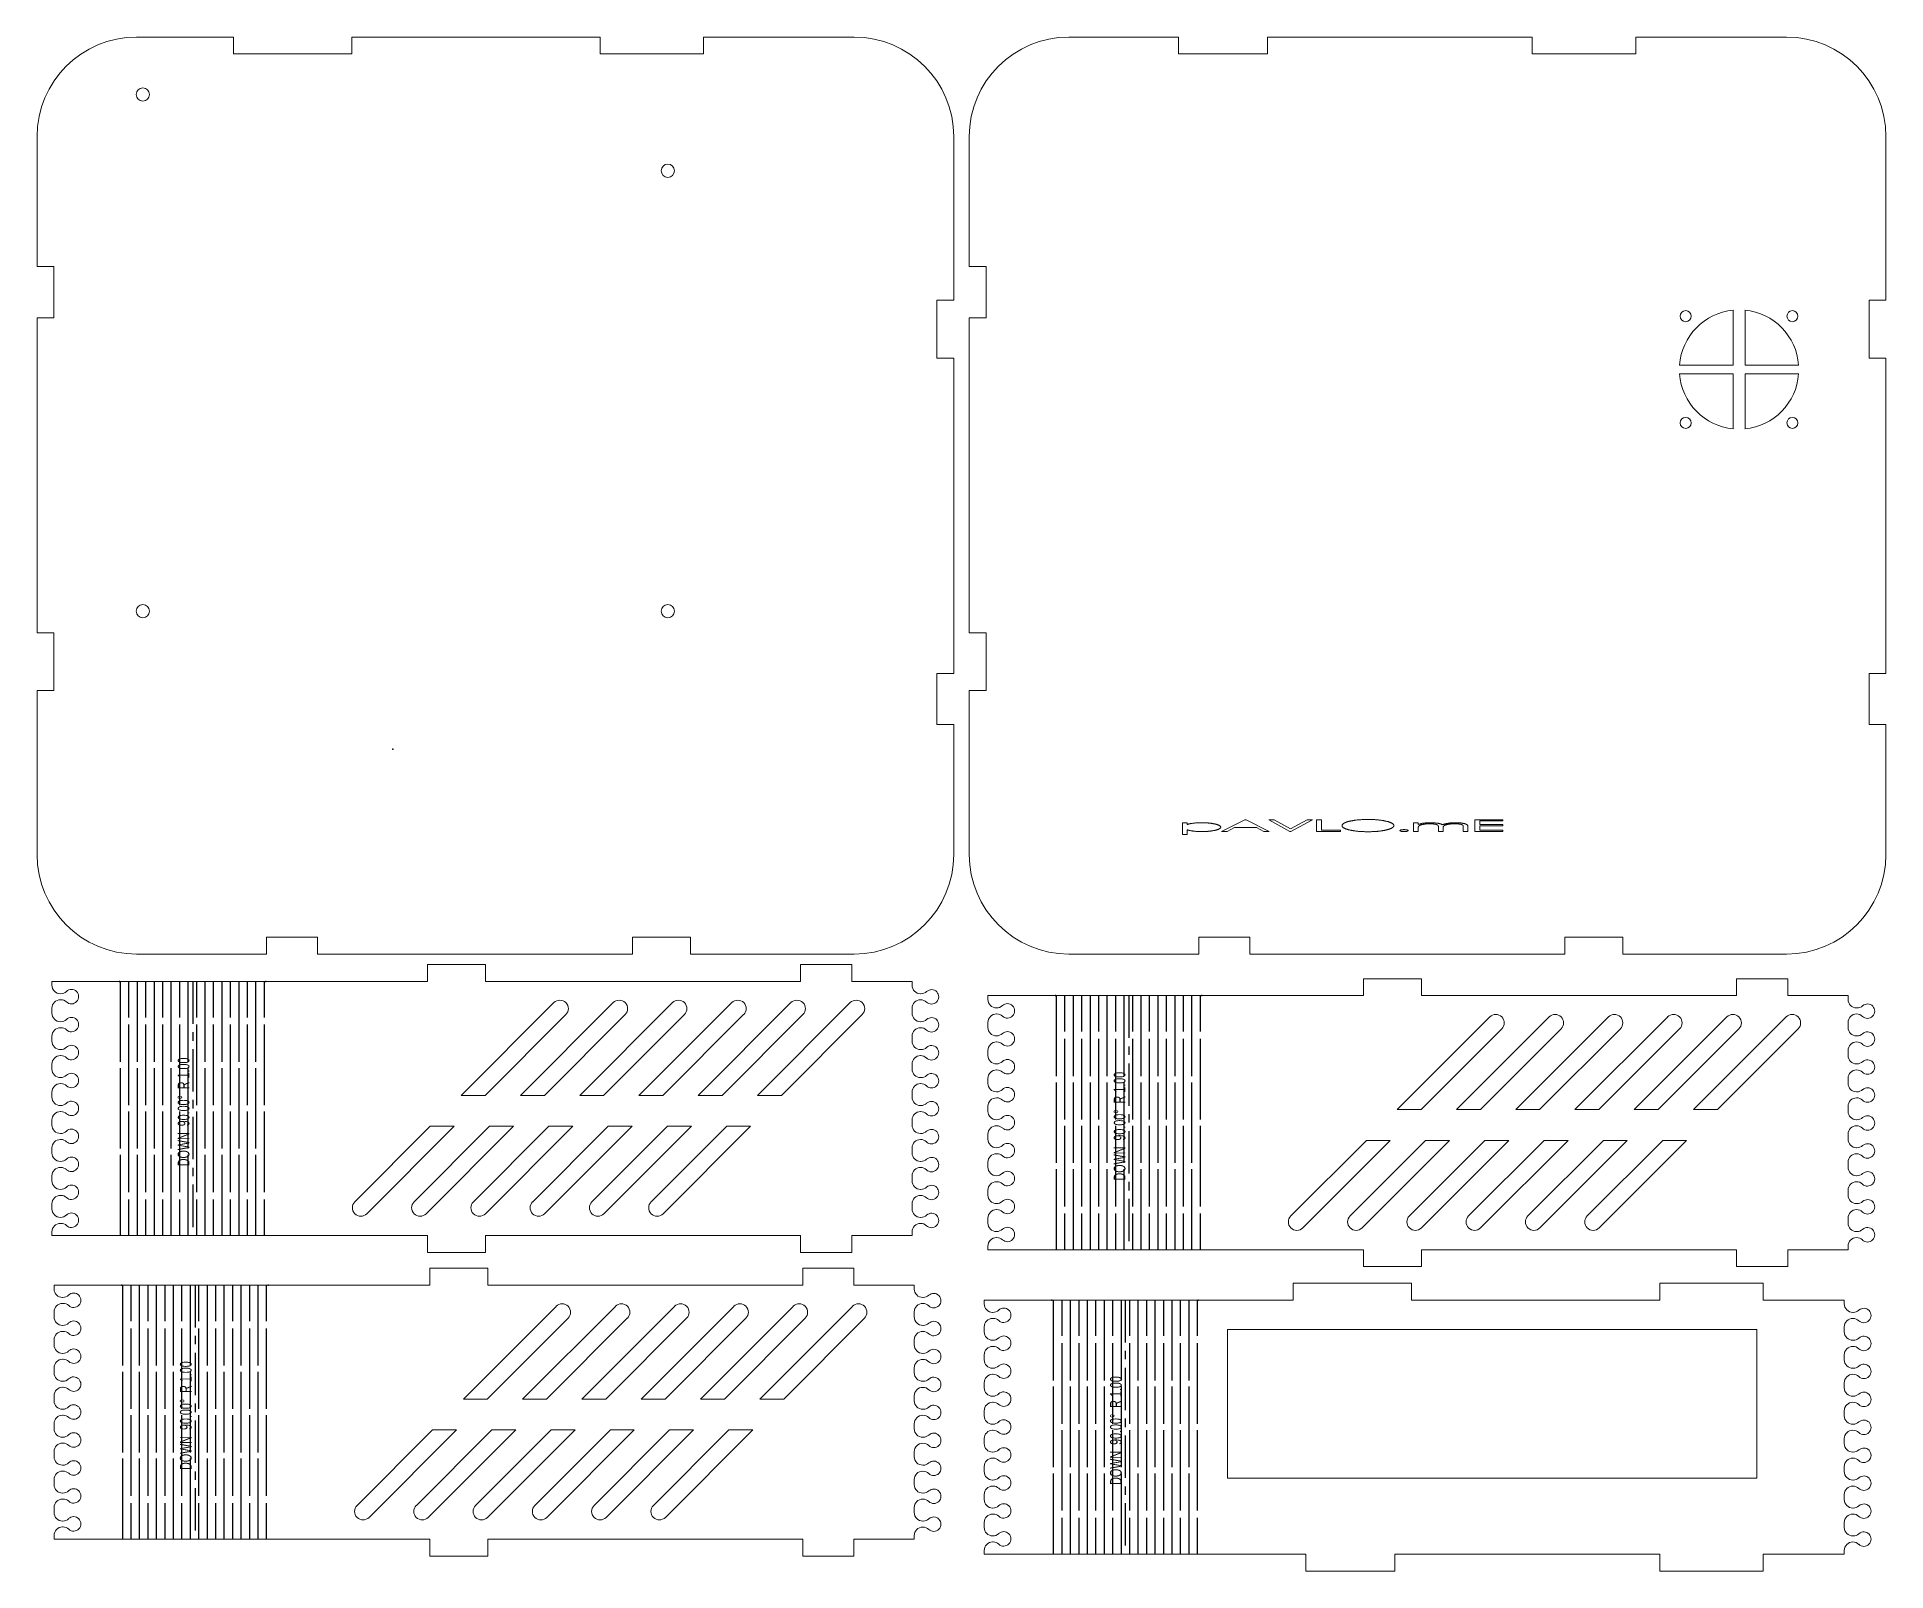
# Model space of a CAD drawing. Header units: inches. Extents: x 0.2 to 22, y 1.8 to 19.9.
import ezdxf

# ---------------------------------------------------------------- set-up
doc = ezdxf.new("R2010")
doc.units = ezdxf.units.IN
doc.header["$MEASUREMENT"] = 0
doc.header["$PDSIZE"] = -1
doc.linetypes.add('CENTERX2', pattern=[0.8, 0.5, -0.1, 0.1, -0.1])
doc.styles.add('SLDTEXTSTYLE0', font='TXT', dxfattribs={"width": 0.6875})

msp = doc.modelspace()

# ---------------------------------------------------------------- texts
at = {"color": 7, "linetype": 'Continuous', "lineweight": 0, "char_height": 0.1378, "attachment_point": 2, "rotation": 90, "style": 'SLDTEXTSTYLE0'}
for insert in [(1.851, 7.184), (12.905, 7.015), (1.877, 3.598), (12.861, 3.422)]:
    msp.add_mtext('DOWN  90.00°  R 1.00', dxfattribs=dict(at, insert=insert))

# ---------------------------------------------------------------- linework, layer by layer
at = {"color": 7, "linetype": 'Continuous', "lineweight": 15}
for p, q in [((2.51, 19.875), (1.364, 19.875)), ((2.51, 19.875), (2.51, 19.675)), ((3.906, 19.875), (3.906, 19.675)), ((6.838, 19.875), (3.906, 19.875)), ((6.838, 19.875), (6.838, 19.675)), ((8.062, 19.875), (8.062, 19.675)), ((9.84, 19.875), (8.062, 19.875)), ((13.669, 19.875), (12.374, 19.875)), ((13.669, 19.875), (13.669, 19.675)), ((14.722, 19.875), (14.722, 19.675)), ((17.848, 19.875), (14.722, 19.875)), ((17.848, 19.875), (17.848, 19.675)), ((19.072, 19.875), (19.072, 19.675)), ((20.85, 19.875), (19.072, 19.875)), ((3.906, 19.675), (2.51, 19.675)), ((8.062, 19.675), (6.838, 19.675)), ((13.669, 19.675), (14.722, 19.675)), ((17.848, 19.675), (19.072, 19.675)), ((0.189, 18.7), (0.189, 17.166)), ((11.015, 16.766), (11.015, 18.7)), ((11.199, 18.7), (11.199, 17.166)), ((22.025, 16.766), (22.025, 18.7)), ((0.189, 17.166), (0.389, 17.166)), ((0.389, 16.561), (0.389, 17.166)), ((11.199, 17.166), (11.399, 17.166)), ((11.399, 16.561), (11.399, 17.166)), ((11.015, 16.766), (10.815, 16.766)), ((10.815, 16.766), (10.815, 16.082)), ((20.22, 16.001), (20.22, 16.651)), ((20.36, 16.651), (20.36, 16.001)), ((21.825, 16.766), (21.825, 16.082)), ((22.025, 16.766), (21.825, 16.766)), ((0.189, 16.561), (0.189, 12.842)), ((0.189, 16.561), (0.389, 16.561)), ((11.199, 16.561), (11.399, 16.561)), ((11.199, 16.561), (11.199, 12.842)), ((11.015, 16.082), (10.815, 16.082)), ((11.015, 12.362), (11.015, 16.082)), ((19.587, 16.001), (20.22, 16.001)), ((20.36, 16.001), (20.993, 16.001)), ((22.025, 16.082), (21.825, 16.082)), ((22.025, 12.362), (22.025, 16.082)), ((20.22, 15.897), (19.587, 15.897)), ((20.22, 15.248), (20.22, 15.897)), ((20.993, 15.897), (20.36, 15.897)), ((20.36, 15.897), (20.36, 15.248)), ((0.189, 12.842), (0.389, 12.842)), ((0.389, 12.158), (0.389, 12.842)), ((11.199, 12.842), (11.399, 12.842)), ((11.399, 12.158), (11.399, 12.842)), ((11.015, 12.362), (10.815, 12.362)), ((10.815, 12.362), (10.815, 11.758)), ((22.025, 12.362), (21.825, 12.362)), ((21.825, 12.362), (21.825, 11.758)), ((0.189, 12.158), (0.189, 10.223)), ((0.189, 12.158), (0.389, 12.158)), ((11.199, 12.158), (11.399, 12.158)), ((11.199, 12.158), (11.199, 10.223)), ((11.015, 11.758), (10.815, 11.758)), ((11.015, 10.223), (11.015, 11.758)), ((22.025, 11.758), (21.825, 11.758)), ((22.025, 10.223), (22.025, 11.758)), ((13.717, 10.596), (13.772, 10.596)), ((13.717, 10.458), (13.717, 10.596)), ((13.772, 10.596), (13.772, 10.578)), ((13.772, 10.514), (13.772, 10.458)), ((14.179, 10.495), (14.454, 10.633)), ((14.243, 10.495), (14.179, 10.495)), ((14.331, 10.54), (14.243, 10.495)), ((14.589, 10.54), (14.331, 10.54)), ((14.454, 10.633), (14.468, 10.633)), ((14.468, 10.633), (14.74, 10.495)), ((14.676, 10.495), (14.589, 10.54)), ((14.74, 10.495), (14.676, 10.495)), ((14.737, 10.633), (14.8, 10.633)), ((14.986, 10.495), (14.737, 10.633)), ((14.8, 10.633), (14.993, 10.527)), ((14.998, 10.495), (14.986, 10.495)), ((14.993, 10.527), (15.188, 10.633)), ((15.251, 10.633), (14.998, 10.495)), ((15.188, 10.633), (15.251, 10.633)), ((15.299, 10.633), (15.357, 10.633)), ((15.299, 10.495), (15.299, 10.633)), ((15.583, 10.495), (15.299, 10.495)), ((15.357, 10.633), (15.357, 10.51)), ((15.357, 10.51), (15.583, 10.51)), ((15.583, 10.51), (15.583, 10.495)), ((16.446, 10.596), (16.501, 10.596)), ((16.446, 10.495), (16.446, 10.596)), ((16.501, 10.495), (16.446, 10.495)), ((16.501, 10.596), (16.501, 10.579)), ((16.501, 10.538), (16.501, 10.495)), ((16.739, 10.495), (16.739, 10.547)), ((16.794, 10.495), (16.739, 10.495)), ((16.794, 10.535), (16.794, 10.495)), ((17.033, 10.495), (17.033, 10.55)), ((17.087, 10.495), (17.033, 10.495)), ((17.087, 10.55), (17.087, 10.495)), ((17.169, 10.633), (17.501, 10.633)), ((17.169, 10.495), (17.169, 10.633)), ((17.499, 10.495), (17.169, 10.495)), ((17.227, 10.619), (17.227, 10.577)), ((17.501, 10.619), (17.227, 10.619)), ((17.227, 10.577), (17.499, 10.577)), ((17.227, 10.563), (17.227, 10.51)), ((17.499, 10.563), (17.227, 10.563)), ((17.227, 10.51), (17.499, 10.51)), ((17.499, 10.577), (17.499, 10.563)), ((17.499, 10.51), (17.499, 10.495)), ((17.501, 10.633), (17.501, 10.619)), ((13.772, 10.458), (13.717, 10.458)), ((3.503, 9.248), (2.898, 9.248)), ((2.898, 9.048), (2.898, 9.248)), ((3.503, 9.048), (3.503, 9.248)), ((7.906, 9.248), (7.222, 9.248)), ((7.222, 9.048), (7.222, 9.248)), ((7.906, 9.048), (7.906, 9.248)), ((14.513, 9.248), (13.908, 9.248)), ((13.908, 9.048), (13.908, 9.248)), ((14.513, 9.048), (14.513, 9.248)), ((18.916, 9.248), (18.232, 9.248)), ((18.232, 9.048), (18.232, 9.248)), ((18.916, 9.048), (18.916, 9.248)), ((1.364, 9.048), (2.898, 9.048)), ((3.503, 9.048), (7.222, 9.048)), ((7.906, 9.048), (9.84, 9.048)), ((12.374, 9.048), (13.908, 9.048)), ((14.513, 9.048), (18.232, 9.048)), ((18.916, 9.048), (20.85, 9.048)), ((4.802, 8.925), (4.802, 8.725)), ((5.486, 8.925), (4.802, 8.925)), ((5.486, 8.725), (5.486, 8.925)), ((9.206, 8.925), (9.206, 8.725)), ((9.81, 8.925), (9.206, 8.925)), ((9.81, 8.725), (9.81, 8.925)), ((15.856, 8.757), (15.856, 8.557)), ((16.54, 8.757), (15.856, 8.757)), ((16.54, 8.557), (16.54, 8.757)), ((20.259, 8.757), (20.259, 8.557)), ((20.864, 8.757), (20.259, 8.757)), ((20.864, 8.557), (20.864, 8.757)), ((0.365, 8.679), (0.365, 8.725)), ((4.802, 8.725), (0.365, 8.725)), ((0.467, 8.579), (0.465, 8.579)), ((9.206, 8.725), (5.486, 8.725)), ((10.523, 8.725), (9.81, 8.725)), ((10.523, 8.679), (10.523, 8.725)), ((10.628, 8.579), (10.623, 8.579)), ((11.419, 8.511), (11.419, 8.557)), ((15.856, 8.557), (11.419, 8.557)), ((20.259, 8.557), (16.54, 8.557)), ((21.577, 8.557), (20.864, 8.557)), ((21.577, 8.511), (21.577, 8.557)), ((0.365, 8.349), (0.365, 8.408)), ((0.465, 8.508), (0.471, 8.508)), ((6.293, 8.474), (5.198, 7.379)), ((5.481, 7.379), (6.434, 8.333)), ((6.993, 8.474), (5.898, 7.379)), ((6.181, 7.379), (7.134, 8.333)), ((7.693, 8.474), (6.598, 7.379)), ((6.881, 7.379), (7.834, 8.333)), ((8.393, 8.474), (7.298, 7.379)), ((7.581, 7.379), (8.534, 8.333)), ((9.093, 8.474), (7.998, 7.379)), ((8.281, 7.379), (9.234, 8.333)), ((9.793, 8.474), (8.698, 7.379)), ((8.981, 7.379), (9.934, 8.333)), ((10.523, 8.349), (10.523, 8.408)), ((10.623, 8.508), (10.625, 8.508)), ((11.52, 8.411), (11.519, 8.411)), ((11.519, 8.34), (11.524, 8.34)), ((17.347, 8.306), (16.252, 7.211)), ((18.047, 8.306), (16.952, 7.211)), ((18.747, 8.306), (17.652, 7.211)), ((19.447, 8.306), (18.352, 7.211)), ((20.147, 8.306), (19.052, 7.211)), ((20.847, 8.306), (19.752, 7.211)), ((21.682, 8.411), (21.677, 8.411)), ((21.677, 8.34), (21.678, 8.34)), ((0.467, 8.249), (0.465, 8.249)), ((0.465, 8.178), (0.471, 8.178)), ((10.628, 8.249), (10.623, 8.249)), ((10.623, 8.178), (10.625, 8.178)), ((11.419, 8.181), (11.419, 8.24)), ((11.52, 8.081), (11.519, 8.081)), ((16.535, 7.211), (17.488, 8.164)), ((17.235, 7.211), (18.188, 8.164)), ((17.935, 7.211), (18.888, 8.164)), ((18.635, 7.211), (19.588, 8.164)), ((19.335, 7.211), (20.288, 8.164)), ((20.035, 7.211), (20.988, 8.164)), ((21.577, 8.181), (21.577, 8.24)), ((21.682, 8.081), (21.677, 8.081)), ((0.365, 8.019), (0.365, 8.078)), ((0.467, 7.919), (0.465, 7.919)), ((10.523, 8.019), (10.523, 8.078)), ((10.628, 7.919), (10.623, 7.919)), ((11.419, 7.851), (11.419, 7.91)), ((11.519, 8.01), (11.524, 8.01)), ((21.577, 7.851), (21.577, 7.91)), ((21.677, 8.01), (21.678, 8.01)), ((0.365, 7.689), (0.365, 7.748)), ((0.465, 7.848), (0.471, 7.848)), ((10.523, 7.689), (10.523, 7.748)), ((10.623, 7.848), (10.625, 7.848)), ((11.52, 7.751), (11.519, 7.751)), ((11.519, 7.68), (11.524, 7.68)), ((21.682, 7.751), (21.677, 7.751)), ((21.677, 7.68), (21.678, 7.68)), ((0.467, 7.589), (0.465, 7.589)), ((0.465, 7.518), (0.471, 7.518)), ((10.628, 7.589), (10.623, 7.589)), ((10.623, 7.518), (10.625, 7.518)), ((11.419, 7.521), (11.419, 7.58)), ((21.577, 7.521), (21.577, 7.58)), ((0.365, 7.359), (0.365, 7.418)), ((0.467, 7.259), (0.465, 7.259)), ((5.198, 7.379), (5.481, 7.379)), ((5.898, 7.379), (6.181, 7.379)), ((6.598, 7.379), (6.881, 7.379)), ((7.298, 7.379), (7.581, 7.379)), ((7.998, 7.379), (8.281, 7.379)), ((8.698, 7.379), (8.981, 7.379)), ((10.523, 7.359), (10.523, 7.418)), ((10.628, 7.259), (10.623, 7.259)), ((11.419, 7.191), (11.419, 7.25)), ((11.52, 7.421), (11.519, 7.421)), ((11.519, 7.35), (11.524, 7.35)), ((16.252, 7.211), (16.535, 7.211)), ((16.952, 7.211), (17.235, 7.211)), ((17.652, 7.211), (17.935, 7.211)), ((18.352, 7.211), (18.635, 7.211)), ((19.052, 7.211), (19.335, 7.211)), ((19.752, 7.211), (20.035, 7.211)), ((21.577, 7.191), (21.577, 7.25)), ((21.682, 7.421), (21.677, 7.421)), ((21.677, 7.35), (21.678, 7.35)), ((0.365, 7.029), (0.365, 7.088)), ((0.465, 7.188), (0.471, 7.188)), ((4.834, 7.015), (3.943, 6.124)), ((4.084, 5.982), (5.117, 7.015)), ((5.534, 7.015), (4.643, 6.124)), ((4.784, 5.982), (5.817, 7.015)), ((5.117, 7.015), (4.834, 7.015)), ((6.234, 7.015), (5.343, 6.124)), ((5.484, 5.982), (6.517, 7.015)), ((5.817, 7.015), (5.534, 7.015)), ((6.934, 7.015), (6.043, 6.124)), ((6.184, 5.982), (7.217, 7.015)), ((6.517, 7.015), (6.234, 7.015)), ((7.634, 7.015), (6.743, 6.124)), ((6.884, 5.982), (7.917, 7.015)), ((7.217, 7.015), (6.934, 7.015)), ((8.334, 7.015), (7.443, 6.124)), ((7.584, 5.982), (8.617, 7.015)), ((7.917, 7.015), (7.634, 7.015)), ((8.617, 7.015), (8.334, 7.015)), ((10.523, 7.029), (10.523, 7.088)), ((10.623, 7.188), (10.625, 7.188)), ((11.52, 7.091), (11.519, 7.091)), ((11.519, 7.02), (11.524, 7.02)), ((21.682, 7.091), (21.677, 7.091)), ((21.677, 7.02), (21.678, 7.02)), ((0.467, 6.929), (0.465, 6.929)), ((0.465, 6.858), (0.471, 6.858)), ((10.628, 6.929), (10.623, 6.929)), ((10.623, 6.858), (10.625, 6.858)), ((11.419, 6.861), (11.419, 6.92)), ((15.888, 6.847), (14.996, 5.955)), ((15.138, 5.814), (16.17, 6.847)), ((16.588, 6.847), (15.696, 5.955)), ((15.838, 5.814), (16.87, 6.847)), ((16.17, 6.847), (15.888, 6.847)), ((17.288, 6.847), (16.396, 5.955)), ((16.538, 5.814), (17.57, 6.847)), ((16.87, 6.847), (16.588, 6.847)), ((17.988, 6.847), (17.096, 5.955)), ((17.238, 5.814), (18.27, 6.847)), ((17.57, 6.847), (17.288, 6.847)), ((18.688, 6.847), (17.796, 5.955)), ((17.938, 5.814), (18.97, 6.847)), ((18.27, 6.847), (17.988, 6.847)), ((19.388, 6.847), (18.496, 5.955)), ((18.638, 5.814), (19.67, 6.847)), ((18.97, 6.847), (18.688, 6.847)), ((19.67, 6.847), (19.388, 6.847)), ((21.577, 6.861), (21.577, 6.92)), ((0.365, 6.699), (0.365, 6.758)), ((0.467, 6.599), (0.465, 6.599)), ((10.523, 6.699), (10.523, 6.758)), ((10.628, 6.599), (10.623, 6.599)), ((11.419, 6.531), (11.419, 6.59)), ((11.52, 6.761), (11.519, 6.761)), ((11.519, 6.69), (11.524, 6.69)), ((21.577, 6.531), (21.577, 6.59)), ((21.682, 6.761), (21.677, 6.761)), ((21.677, 6.69), (21.678, 6.69)), ((0.365, 6.369), (0.365, 6.428)), ((0.465, 6.528), (0.471, 6.528)), ((10.523, 6.369), (10.523, 6.428)), ((10.623, 6.528), (10.625, 6.528)), ((11.52, 6.431), (11.519, 6.431)), ((11.519, 6.36), (11.524, 6.36)), ((21.682, 6.431), (21.677, 6.431)), ((21.677, 6.36), (21.678, 6.36)), ((0.467, 6.269), (0.465, 6.269)), ((0.465, 6.198), (0.471, 6.198)), ((10.628, 6.269), (10.623, 6.269)), ((10.623, 6.198), (10.625, 6.198)), ((11.419, 6.201), (11.419, 6.26)), ((21.577, 6.201), (21.577, 6.26)), ((0.365, 6.039), (0.365, 6.098)), ((0.467, 5.939), (0.465, 5.939)), ((10.523, 6.039), (10.523, 6.098)), ((10.628, 5.939), (10.623, 5.939)), ((11.419, 5.871), (11.419, 5.93)), ((11.52, 6.101), (11.519, 6.101)), ((11.519, 6.03), (11.524, 6.03)), ((21.577, 5.871), (21.577, 5.93)), ((21.682, 6.101), (21.677, 6.101)), ((21.677, 6.03), (21.678, 6.03)), ((0.365, 5.725), (0.365, 5.768)), ((0.365, 5.725), (4.802, 5.725)), ((0.465, 5.868), (0.471, 5.868)), ((4.802, 5.725), (4.802, 5.525)), ((5.486, 5.725), (9.206, 5.725)), ((5.486, 5.525), (5.486, 5.725)), ((9.206, 5.725), (9.206, 5.525)), ((9.81, 5.725), (10.523, 5.725)), ((9.81, 5.525), (9.81, 5.725)), ((10.523, 5.725), (10.523, 5.768)), ((10.623, 5.868), (10.625, 5.868)), ((11.52, 5.771), (11.519, 5.771)), ((11.519, 5.7), (11.524, 5.7)), ((21.682, 5.771), (21.677, 5.771)), ((21.677, 5.7), (21.678, 5.7)), ((4.802, 5.525), (5.486, 5.525)), ((9.206, 5.525), (9.81, 5.525)), ((11.419, 5.557), (11.419, 5.6)), ((11.419, 5.557), (15.856, 5.557)), ((15.856, 5.557), (15.856, 5.357)), ((16.54, 5.557), (20.259, 5.557)), ((16.54, 5.357), (16.54, 5.557)), ((20.259, 5.557), (20.259, 5.357)), ((20.864, 5.557), (21.577, 5.557)), ((20.864, 5.357), (20.864, 5.557)), ((21.577, 5.557), (21.577, 5.6)), ((4.828, 5.34), (4.828, 5.14)), ((5.512, 5.34), (4.828, 5.34)), ((5.512, 5.14), (5.512, 5.34)), ((9.232, 5.34), (9.232, 5.14)), ((9.836, 5.34), (9.232, 5.34)), ((9.836, 5.14), (9.836, 5.34)), ((15.856, 5.357), (16.54, 5.357)), ((20.259, 5.357), (20.864, 5.357)), ((0.391, 5.093), (0.391, 5.14)), ((4.828, 5.14), (0.391, 5.14)), ((9.232, 5.14), (5.512, 5.14)), ((10.549, 5.14), (9.836, 5.14)), ((10.549, 5.093), (10.549, 5.14)), ((15.025, 5.163), (15.025, 4.963)), ((16.42, 5.163), (15.025, 5.163)), ((16.42, 4.963), (16.42, 5.163)), ((19.353, 5.163), (19.353, 4.963)), ((20.576, 5.163), (19.353, 5.163)), ((20.576, 4.963), (20.576, 5.163)), ((0.391, 4.763), (0.391, 4.823)), ((0.493, 4.993), (0.491, 4.993)), ((0.491, 4.923), (0.497, 4.923)), ((6.319, 4.888), (5.224, 3.793)), ((7.019, 4.888), (5.924, 3.793)), ((7.719, 4.888), (6.624, 3.793)), ((8.419, 4.888), (7.324, 3.793)), ((9.119, 4.888), (8.024, 3.793)), ((9.819, 4.888), (8.724, 3.793)), ((10.549, 4.763), (10.549, 4.822)), ((10.654, 4.993), (10.649, 4.993)), ((10.649, 4.922), (10.651, 4.922)), ((11.375, 4.917), (11.375, 4.963)), ((15.025, 4.963), (11.375, 4.963)), ((11.477, 4.817), (11.475, 4.817)), ((19.353, 4.963), (16.42, 4.963)), ((21.533, 4.963), (20.576, 4.963)), ((21.533, 4.917), (21.533, 4.963)), ((21.638, 4.817), (21.633, 4.817)), ((0.493, 4.663), (0.491, 4.663)), ((0.491, 4.593), (0.497, 4.593)), ((5.507, 3.793), (6.46, 4.747)), ((6.207, 3.793), (7.16, 4.747)), ((6.907, 3.793), (7.86, 4.747)), ((7.607, 3.793), (8.56, 4.747)), ((8.307, 3.793), (9.26, 4.747)), ((9.007, 3.793), (9.96, 4.747)), ((10.654, 4.663), (10.649, 4.663)), ((10.649, 4.592), (10.651, 4.592)), ((11.375, 4.587), (11.375, 4.646)), ((11.475, 4.746), (11.481, 4.746)), ((20.499, 4.613), (14.249, 4.613)), ((14.249, 4.613), (14.249, 2.861)), ((20.499, 2.861), (20.499, 4.613)), ((21.533, 4.587), (21.533, 4.646)), ((21.633, 4.746), (21.635, 4.746)), ((0.391, 4.433), (0.391, 4.493)), ((10.549, 4.433), (10.549, 4.492)), ((11.477, 4.487), (11.475, 4.487)), ((11.475, 4.416), (11.481, 4.416)), ((21.638, 4.487), (21.633, 4.487)), ((21.633, 4.416), (21.635, 4.416)), ((0.391, 4.103), (0.391, 4.163)), ((0.493, 4.333), (0.491, 4.333)), ((0.491, 4.263), (0.497, 4.263)), ((10.549, 4.103), (10.549, 4.162)), ((10.654, 4.333), (10.649, 4.333)), ((10.649, 4.262), (10.651, 4.262)), ((11.375, 4.257), (11.375, 4.316)), ((11.477, 4.157), (11.475, 4.157)), ((21.533, 4.257), (21.533, 4.316)), ((21.638, 4.157), (21.633, 4.157)), ((0.493, 4.003), (0.491, 4.003)), ((0.491, 3.933), (0.497, 3.933)), ((10.654, 4.003), (10.649, 4.003)), ((10.649, 3.932), (10.651, 3.932)), ((11.375, 3.927), (11.375, 3.986)), ((11.475, 4.086), (11.481, 4.086)), ((21.533, 3.927), (21.533, 3.986)), ((21.633, 4.086), (21.635, 4.086)), ((0.391, 3.773), (0.391, 3.833)), ((5.224, 3.793), (5.507, 3.793)), ((5.924, 3.793), (6.207, 3.793)), ((6.624, 3.793), (6.907, 3.793)), ((7.324, 3.793), (7.607, 3.793)), ((8.024, 3.793), (8.307, 3.793)), ((8.724, 3.793), (9.007, 3.793)), ((10.549, 3.773), (10.549, 3.832)), ((11.477, 3.827), (11.475, 3.827)), ((11.475, 3.756), (11.481, 3.756)), ((21.638, 3.827), (21.633, 3.827)), ((21.633, 3.756), (21.635, 3.756)), ((0.391, 3.443), (0.391, 3.503)), ((0.493, 3.673), (0.491, 3.673)), ((0.491, 3.603), (0.497, 3.603)), ((10.549, 3.443), (10.549, 3.502)), ((10.654, 3.673), (10.649, 3.673)), ((10.649, 3.602), (10.651, 3.602)), ((11.375, 3.597), (11.375, 3.656)), ((11.477, 3.497), (11.475, 3.497)), ((21.533, 3.597), (21.533, 3.656)), ((21.638, 3.497), (21.633, 3.497)), ((0.493, 3.343), (0.491, 3.343)), ((4.86, 3.429), (3.969, 2.538)), ((4.11, 2.397), (5.143, 3.429)), ((5.56, 3.429), (4.669, 2.538)), ((4.81, 2.397), (5.843, 3.429)), ((5.143, 3.429), (4.86, 3.429)), ((6.26, 3.429), (5.369, 2.538)), ((5.51, 2.397), (6.543, 3.429)), ((5.843, 3.429), (5.56, 3.429)), ((6.96, 3.429), (6.069, 2.538)), ((6.21, 2.397), (7.243, 3.429)), ((6.543, 3.429), (6.26, 3.429)), ((7.66, 3.429), (6.769, 2.538)), ((6.91, 2.397), (7.943, 3.429)), ((7.243, 3.429), (6.96, 3.429)), ((8.36, 3.429), (7.469, 2.538)), ((7.61, 2.397), (8.643, 3.429)), ((7.943, 3.429), (7.66, 3.429)), ((8.643, 3.429), (8.36, 3.429)), ((10.654, 3.343), (10.649, 3.343)), ((11.375, 3.267), (11.375, 3.326)), ((11.475, 3.426), (11.481, 3.426)), ((21.533, 3.267), (21.533, 3.326)), ((21.633, 3.426), (21.635, 3.426)), ((0.391, 3.113), (0.391, 3.173)), ((0.491, 3.273), (0.497, 3.273)), ((10.549, 3.113), (10.549, 3.172)), ((10.649, 3.272), (10.651, 3.272)), ((11.477, 3.167), (11.475, 3.167)), ((11.475, 3.096), (11.481, 3.096)), ((21.638, 3.167), (21.633, 3.167)), ((21.633, 3.096), (21.635, 3.096)), ((0.391, 2.783), (0.391, 2.843)), ((0.493, 3.013), (0.491, 3.013)), ((0.491, 2.943), (0.497, 2.943)), ((10.549, 2.783), (10.549, 2.842)), ((10.654, 3.013), (10.649, 3.013)), ((10.649, 2.942), (10.651, 2.942)), ((11.375, 2.937), (11.375, 2.996)), ((14.249, 2.861), (20.499, 2.861)), ((21.533, 2.937), (21.533, 2.996)), ((0.493, 2.683), (0.491, 2.683)), ((10.654, 2.683), (10.649, 2.683)), ((11.375, 2.607), (11.375, 2.666)), ((11.477, 2.837), (11.475, 2.837)), ((11.475, 2.766), (11.481, 2.766)), ((21.533, 2.607), (21.533, 2.666)), ((21.638, 2.837), (21.633, 2.837)), ((21.633, 2.766), (21.635, 2.766)), ((0.391, 2.453), (0.391, 2.513)), ((0.491, 2.613), (0.497, 2.613)), ((10.549, 2.453), (10.549, 2.512)), ((10.649, 2.612), (10.651, 2.612)), ((11.477, 2.507), (11.475, 2.507)), ((11.475, 2.436), (11.481, 2.436)), ((21.638, 2.507), (21.633, 2.507)), ((21.633, 2.436), (21.635, 2.436)), ((0.493, 2.353), (0.491, 2.353)), ((0.491, 2.283), (0.497, 2.283)), ((10.654, 2.353), (10.649, 2.353)), ((10.649, 2.282), (10.651, 2.282)), ((11.375, 2.277), (11.375, 2.336)), ((21.533, 2.277), (21.533, 2.336)), ((0.391, 2.14), (0.391, 2.183)), ((0.391, 2.14), (4.828, 2.14)), ((4.828, 2.14), (4.828, 1.94)), ((5.512, 2.14), (9.232, 2.14)), ((5.512, 1.94), (5.512, 2.14)), ((9.232, 2.14), (9.232, 1.94)), ((9.836, 2.14), (10.549, 2.14)), ((9.836, 1.94), (9.836, 2.14)), ((10.549, 2.14), (10.549, 2.182)), ((11.375, 1.963), (11.375, 2.006)), ((11.477, 2.177), (11.475, 2.177)), ((11.475, 2.106), (11.481, 2.106)), ((21.533, 1.963), (21.533, 2.006)), ((21.638, 2.177), (21.633, 2.177)), ((21.633, 2.106), (21.635, 2.106)), ((4.828, 1.94), (5.512, 1.94)), ((9.232, 1.94), (9.836, 1.94)), ((11.375, 1.963), (15.174, 1.963)), ((15.174, 1.963), (15.174, 1.763)), ((15.174, 1.763), (16.226, 1.763)), ((16.226, 1.963), (19.353, 1.963)), ((16.226, 1.763), (16.226, 1.963)), ((19.353, 1.963), (19.353, 1.763)), ((19.353, 1.763), (20.576, 1.763)), ((20.576, 1.963), (21.533, 1.963)), ((20.576, 1.763), (20.576, 1.963))]:
    msp.add_line(p, q, dxfattribs=at)
at = {"color": 7, "linetype": 'Continuous'}
for p, q in [((1.175, 7.775), (1.175, 8.726)), ((1.275, 8.3), (1.275, 8.726)), ((1.375, 7.775), (1.375, 8.726)), ((1.475, 8.3), (1.475, 8.726)), ((1.575, 7.775), (1.575, 8.726)), ((1.675, 8.3), (1.675, 8.726)), ((1.775, 7.775), (1.775, 8.726)), ((1.875, 8.3), (1.875, 8.726)), ((1.975, 7.775), (1.975, 8.726)), ((2.075, 8.3), (2.075, 8.726)), ((2.175, 7.775), (2.175, 8.726)), ((2.275, 8.3), (2.275, 8.726)), ((2.375, 7.775), (2.375, 8.726)), ((2.475, 8.3), (2.475, 8.726)), ((2.575, 7.775), (2.575, 8.726)), ((2.675, 8.3), (2.675, 8.726)), ((2.775, 7.775), (2.775, 8.726)), ((2.875, 8.3), (2.875, 8.726)), ((12.229, 7.606), (12.229, 8.557)), ((12.329, 8.132), (12.329, 8.557)), ((12.429, 7.606), (12.429, 8.557)), ((12.529, 8.132), (12.529, 8.557)), ((12.629, 7.606), (12.629, 8.557)), ((12.729, 8.132), (12.729, 8.557)), ((12.829, 7.606), (12.829, 8.557)), ((12.929, 8.132), (12.929, 8.557)), ((13.029, 7.606), (13.029, 8.557)), ((13.129, 8.132), (13.129, 8.557)), ((13.229, 7.606), (13.229, 8.557)), ((13.329, 8.132), (13.329, 8.557)), ((13.429, 7.606), (13.429, 8.557)), ((13.529, 8.132), (13.529, 8.557)), ((13.629, 7.606), (13.629, 8.557)), ((13.729, 8.132), (13.729, 8.557)), ((13.829, 7.606), (13.829, 8.557)), ((13.929, 8.132), (13.929, 8.557)), ((1.275, 7.262), (1.275, 8.214)), ((1.475, 7.262), (1.475, 8.214)), ((1.675, 7.262), (1.675, 8.214)), ((1.875, 7.262), (1.875, 8.214)), ((2.075, 7.262), (2.075, 8.214)), ((2.275, 7.262), (2.275, 8.214)), ((2.475, 7.262), (2.475, 8.214)), ((2.675, 7.262), (2.675, 8.214)), ((2.875, 7.262), (2.875, 8.214)), ((12.329, 7.094), (12.329, 8.046)), ((12.529, 7.094), (12.529, 8.046)), ((12.729, 7.094), (12.729, 8.046)), ((12.929, 7.094), (12.929, 8.046)), ((13.129, 7.094), (13.129, 8.046)), ((13.329, 7.094), (13.329, 8.046)), ((13.529, 7.094), (13.529, 8.046)), ((13.729, 7.094), (13.729, 8.046)), ((13.929, 7.094), (13.929, 8.046)), ((1.175, 6.75), (1.175, 7.701)), ((1.375, 6.75), (1.375, 7.701)), ((1.575, 6.75), (1.575, 7.701)), ((1.775, 6.75), (1.775, 7.701)), ((1.975, 6.75), (1.975, 7.701)), ((2.175, 6.75), (2.175, 7.701)), ((2.375, 6.75), (2.375, 7.701)), ((2.575, 6.75), (2.575, 7.701)), ((2.775, 6.75), (2.775, 7.701)), ((12.229, 6.582), (12.229, 7.533)), ((12.429, 6.582), (12.429, 7.533)), ((12.629, 6.582), (12.629, 7.533)), ((12.829, 6.582), (12.829, 7.533)), ((13.029, 6.582), (13.029, 7.533)), ((13.229, 6.582), (13.229, 7.533)), ((13.429, 6.582), (13.429, 7.533)), ((13.629, 6.582), (13.629, 7.533)), ((13.829, 6.582), (13.829, 7.533)), ((1.275, 6.237), (1.275, 7.189)), ((1.475, 6.237), (1.475, 7.189)), ((1.675, 6.237), (1.675, 7.189)), ((1.875, 6.237), (1.875, 7.189)), ((2.075, 6.237), (2.075, 7.189)), ((2.275, 6.237), (2.275, 7.189)), ((2.475, 6.237), (2.475, 7.189)), ((2.675, 6.237), (2.675, 7.189)), ((2.875, 6.237), (2.875, 7.189)), ((12.329, 6.069), (12.329, 7.021)), ((12.529, 6.069), (12.529, 7.021)), ((12.729, 6.069), (12.729, 7.021)), ((12.929, 6.069), (12.929, 7.021)), ((13.129, 6.069), (13.129, 7.021)), ((13.329, 6.069), (13.329, 7.021)), ((13.529, 6.069), (13.529, 7.021)), ((13.729, 6.069), (13.729, 7.021)), ((13.929, 6.069), (13.929, 7.021)), ((1.175, 5.726), (1.175, 6.677)), ((1.375, 5.726), (1.375, 6.677)), ((1.575, 5.726), (1.575, 6.677)), ((1.775, 5.726), (1.775, 6.677)), ((1.975, 5.726), (1.975, 6.677)), ((2.175, 5.726), (2.175, 6.677)), ((2.375, 5.726), (2.375, 6.677)), ((2.575, 5.726), (2.575, 6.677)), ((2.775, 5.726), (2.775, 6.677)), ((12.229, 5.557), (12.229, 6.509)), ((12.429, 5.557), (12.429, 6.509)), ((12.629, 5.557), (12.629, 6.509)), ((12.829, 5.557), (12.829, 6.509)), ((13.029, 5.557), (13.029, 6.509)), ((13.229, 5.557), (13.229, 6.509)), ((13.429, 5.557), (13.429, 6.509)), ((13.629, 5.557), (13.629, 6.509)), ((13.829, 5.557), (13.829, 6.509)), ((1.275, 5.726), (1.275, 6.151)), ((1.475, 5.726), (1.475, 6.151)), ((1.675, 5.726), (1.675, 6.151)), ((1.875, 5.726), (1.875, 6.151)), ((2.075, 5.726), (2.075, 6.151)), ((2.275, 5.726), (2.275, 6.151)), ((2.475, 5.726), (2.475, 6.151)), ((2.675, 5.726), (2.675, 6.151)), ((2.875, 5.726), (2.875, 6.151)), ((12.329, 5.557), (12.329, 5.983)), ((12.529, 5.557), (12.529, 5.983)), ((12.729, 5.557), (12.729, 5.983)), ((12.929, 5.557), (12.929, 5.983)), ((13.129, 5.557), (13.129, 5.983)), ((13.329, 5.557), (13.329, 5.983)), ((13.529, 5.557), (13.529, 5.983)), ((13.729, 5.557), (13.729, 5.983)), ((13.929, 5.557), (13.929, 5.983)), ((1.201, 4.189), (1.201, 5.14)), ((1.301, 4.714), (1.301, 5.14)), ((1.401, 4.189), (1.401, 5.14)), ((1.501, 4.714), (1.501, 5.14)), ((1.601, 4.189), (1.601, 5.14)), ((1.701, 4.714), (1.701, 5.14)), ((1.801, 4.189), (1.801, 5.14)), ((1.901, 4.714), (1.901, 5.14)), ((2.001, 4.189), (2.001, 5.14)), ((2.101, 4.714), (2.101, 5.14)), ((2.201, 4.189), (2.201, 5.14)), ((2.301, 4.714), (2.301, 5.14)), ((2.401, 4.189), (2.401, 5.14)), ((2.501, 4.714), (2.501, 5.14)), ((2.601, 4.189), (2.601, 5.14)), ((2.701, 4.714), (2.701, 5.14)), ((2.801, 4.189), (2.801, 5.14)), ((2.901, 4.714), (2.901, 5.14)), ((12.195, 4.013), (12.195, 4.964)), ((12.295, 4.539), (12.295, 4.964)), ((12.395, 4.013), (12.395, 4.964)), ((12.495, 4.539), (12.495, 4.964)), ((12.595, 4.013), (12.595, 4.964)), ((12.695, 4.539), (12.695, 4.964)), ((12.795, 4.013), (12.795, 4.964)), ((12.895, 4.539), (12.895, 4.964)), ((12.995, 4.013), (12.995, 4.964)), ((13.095, 4.539), (13.095, 4.964)), ((13.195, 4.013), (13.195, 4.964)), ((13.295, 4.539), (13.295, 4.964)), ((13.395, 4.013), (13.395, 4.964)), ((13.495, 4.539), (13.495, 4.964)), ((13.595, 4.013), (13.595, 4.964)), ((13.695, 4.539), (13.695, 4.964)), ((13.795, 4.013), (13.795, 4.964)), ((13.895, 4.539), (13.895, 4.964)), ((1.301, 3.677), (1.301, 4.628)), ((1.501, 3.677), (1.501, 4.628)), ((1.701, 3.677), (1.701, 4.628)), ((1.901, 3.677), (1.901, 4.628)), ((2.101, 3.677), (2.101, 4.628)), ((2.301, 3.677), (2.301, 4.628)), ((2.501, 3.677), (2.501, 4.628)), ((2.701, 3.677), (2.701, 4.628)), ((2.901, 3.677), (2.901, 4.628)), ((12.295, 3.501), (12.295, 4.453)), ((12.495, 3.501), (12.495, 4.453)), ((12.695, 3.501), (12.695, 4.453)), ((12.895, 3.501), (12.895, 4.453)), ((13.095, 3.501), (13.095, 4.453)), ((13.295, 3.501), (13.295, 4.453)), ((13.495, 3.501), (13.495, 4.453)), ((13.695, 3.501), (13.695, 4.453)), ((13.895, 3.501), (13.895, 4.453)), ((1.201, 3.164), (1.201, 4.116)), ((1.401, 3.164), (1.401, 4.116)), ((1.601, 3.164), (1.601, 4.116)), ((1.801, 3.164), (1.801, 4.116)), ((2.001, 3.164), (2.001, 4.116)), ((2.201, 3.164), (2.201, 4.116)), ((2.401, 3.164), (2.401, 4.116)), ((2.601, 3.164), (2.601, 4.116)), ((2.801, 3.164), (2.801, 4.116)), ((12.195, 2.989), (12.195, 3.94)), ((12.395, 2.989), (12.395, 3.94)), ((12.595, 2.989), (12.595, 3.94)), ((12.795, 2.989), (12.795, 3.94)), ((12.995, 2.989), (12.995, 3.94)), ((13.195, 2.989), (13.195, 3.94)), ((13.395, 2.989), (13.395, 3.94)), ((13.595, 2.989), (13.595, 3.94)), ((13.795, 2.989), (13.795, 3.94)), ((1.301, 2.652), (1.301, 3.603)), ((1.501, 2.652), (1.501, 3.603)), ((1.701, 2.652), (1.701, 3.603)), ((1.901, 2.652), (1.901, 3.603)), ((2.101, 2.652), (2.101, 3.603)), ((2.301, 2.652), (2.301, 3.603)), ((2.501, 2.652), (2.501, 3.603)), ((2.701, 2.652), (2.701, 3.603)), ((2.901, 2.652), (2.901, 3.603)), ((12.295, 2.476), (12.295, 3.428)), ((12.495, 2.476), (12.495, 3.428)), ((12.695, 2.476), (12.695, 3.428)), ((12.895, 2.476), (12.895, 3.428)), ((13.095, 2.476), (13.095, 3.428)), ((13.295, 2.476), (13.295, 3.428)), ((13.495, 2.476), (13.495, 3.428)), ((13.695, 2.476), (13.695, 3.428)), ((13.895, 2.476), (13.895, 3.428)), ((1.201, 2.14), (1.201, 3.091)), ((1.401, 2.14), (1.401, 3.091)), ((1.601, 2.14), (1.601, 3.091)), ((1.801, 2.14), (1.801, 3.091)), ((2.001, 2.14), (2.001, 3.091)), ((2.201, 2.14), (2.201, 3.091)), ((2.401, 2.14), (2.401, 3.091)), ((2.601, 2.14), (2.601, 3.091)), ((2.801, 2.14), (2.801, 3.091)), ((12.195, 1.964), (12.195, 2.916)), ((12.395, 1.964), (12.395, 2.916)), ((12.595, 1.964), (12.595, 2.916)), ((12.795, 1.964), (12.795, 2.916)), ((12.995, 1.964), (12.995, 2.916)), ((13.195, 1.964), (13.195, 2.916)), ((13.395, 1.964), (13.395, 2.916)), ((13.595, 1.964), (13.595, 2.916)), ((13.795, 1.964), (13.795, 2.916)), ((1.301, 2.14), (1.301, 2.566)), ((1.501, 2.14), (1.501, 2.566)), ((1.701, 2.14), (1.701, 2.566)), ((1.901, 2.14), (1.901, 2.566)), ((2.101, 2.14), (2.101, 2.566)), ((2.301, 2.14), (2.301, 2.566)), ((2.501, 2.14), (2.501, 2.566)), ((2.701, 2.14), (2.701, 2.566)), ((2.901, 2.14), (2.901, 2.566)), ((12.295, 1.964), (12.295, 2.39)), ((12.495, 1.964), (12.495, 2.39)), ((12.695, 1.964), (12.695, 2.39)), ((12.895, 1.964), (12.895, 2.39)), ((13.095, 1.964), (13.095, 2.39)), ((13.295, 1.964), (13.295, 2.39)), ((13.495, 1.964), (13.495, 2.39)), ((13.695, 1.964), (13.695, 2.39)), ((13.895, 1.964), (13.895, 2.39))]:
    msp.add_line(p, q, dxfattribs=at)
at = {"color": 7, "linetype": 'CENTERX2'}
for p, q in [((2.029, 8.725), (2.029, 5.725)), ((13.083, 8.557), (13.083, 5.557)), ((2.055, 5.14), (2.055, 2.14)), ((13.039, 4.963), (13.039, 1.963))]:
    msp.add_line(p, q, dxfattribs=at)
at = {"color": 7, "linetype": 'Continuous', "lineweight": 15}
for centre, radius in [((1.439, 19.196), 0.078), ((7.639, 18.296), 0.078), ((19.66, 16.579), 0.065), ((20.92, 16.579), 0.065), ((19.66, 15.319), 0.065), ((20.92, 15.319), 0.065), ((1.439, 13.096), 0.078), ((7.639, 13.096), 0.078)]:
    msp.add_circle(centre, radius, dxfattribs=at)
for centre, radius, start, end in [((1.364, 18.7), 1.175, 90, 180), ((9.84, 18.7), 1.175, 0, 90), ((12.374, 18.7), 1.175, 90, 180), ((20.85, 18.7), 1.175, 0, 90), ((20.29, 15.949), 0.705, 95.6862, 175.7631), ((20.29, 15.949), 0.705, 4.2369, 84.3138), ((20.29, 15.949), 0.705, 184.2369, 264.3138), ((20.29, 15.949), 0.705, 275.6862, 355.7631), ((1.364, 10.223), 1.175, 180, 270), ((9.84, 10.223), 1.175, 270, 0), ((12.374, 10.223), 1.175, 180, 270), ((20.85, 10.223), 1.175, 270, 0), ((0.465, 8.679), 0.1, 180, 270), ((0.467, 8.679), 0.1, 270, 313.8524), ((0.595, 8.545), 0.0854, 227.7123, 133.8524), ((10.623, 8.679), 0.1, 180, 270), ((10.628, 8.679), 0.1, 270, 312.2877), ((10.753, 8.542), 0.0854, 226.1476, 132.2877), ((0.465, 8.408), 0.1, 90, 180), ((0.465, 8.349), 0.1, 180, 270), ((0.471, 8.408), 0.1, 47.7123, 90), ((0.595, 8.215), 0.0854, 227.7123, 133.8524), ((6.364, 8.403), 0.1, 315, 135), ((7.064, 8.403), 0.1, 315, 135), ((7.764, 8.403), 0.1, 315, 135), ((8.464, 8.403), 0.1, 315, 135), ((9.164, 8.403), 0.1, 315, 135), ((9.864, 8.403), 0.1, 315, 135), ((10.623, 8.408), 0.1, 90, 180), ((10.623, 8.349), 0.1, 180, 270), ((10.625, 8.408), 0.1, 46.1476, 90), ((11.519, 8.511), 0.1, 180, 270), ((11.519, 8.24), 0.1, 90, 180), ((11.52, 8.511), 0.1, 270, 313.8524), ((11.524, 8.24), 0.1, 47.7123, 90), ((11.649, 8.377), 0.0854, 227.7123, 133.8524), ((17.417, 8.235), 0.1, 315, 135), ((18.117, 8.235), 0.1, 315, 135), ((18.817, 8.235), 0.1, 315, 135), ((19.517, 8.235), 0.1, 315, 135), ((20.217, 8.235), 0.1, 315, 135), ((20.917, 8.235), 0.1, 315, 135), ((21.677, 8.511), 0.1, 180, 270), ((21.677, 8.24), 0.1, 90, 180), ((21.678, 8.24), 0.1, 46.1476, 90), ((21.682, 8.511), 0.1, 270, 312.2877), ((21.807, 8.373), 0.0854, 226.1476, 132.2877), ((0.465, 8.078), 0.1, 90, 180), ((0.467, 8.349), 0.1, 270, 313.8524), ((0.471, 8.078), 0.1, 47.7123, 90), ((10.623, 8.078), 0.1, 90, 180), ((10.625, 8.078), 0.1, 46.1476, 90), ((10.628, 8.349), 0.1, 270, 312.2877), ((10.753, 8.212), 0.0854, 226.1476, 132.2877), ((11.519, 8.181), 0.1, 180, 270), ((11.52, 8.181), 0.1, 270, 313.8524), ((11.649, 8.047), 0.0854, 227.7123, 133.8524), ((21.677, 8.181), 0.1, 180, 270), ((21.682, 8.181), 0.1, 270, 312.2877), ((21.807, 8.043), 0.0854, 226.1476, 132.2877), ((0.465, 8.019), 0.1, 180, 270), ((0.467, 8.019), 0.1, 270, 313.8524), ((0.595, 7.885), 0.0854, 227.7123, 133.8524), ((10.623, 8.019), 0.1, 180, 270), ((10.628, 8.019), 0.1, 270, 312.2877), ((10.753, 7.882), 0.0854, 226.1476, 132.2877), ((11.519, 7.91), 0.1, 90, 180), ((11.524, 7.91), 0.1, 47.7123, 90), ((21.677, 7.91), 0.1, 90, 180), ((21.678, 7.91), 0.1, 46.1476, 90), ((0.465, 7.748), 0.1, 90, 180), ((0.465, 7.689), 0.1, 180, 270), ((0.471, 7.748), 0.1, 47.7123, 90), ((10.623, 7.748), 0.1, 90, 180), ((10.623, 7.689), 0.1, 180, 270), ((10.625, 7.748), 0.1, 46.1476, 90), ((11.519, 7.851), 0.1, 180, 270), ((11.519, 7.58), 0.1, 90, 180), ((11.52, 7.851), 0.1, 270, 313.8524), ((11.524, 7.58), 0.1, 47.7123, 90), ((11.649, 7.717), 0.0854, 227.7123, 133.8524), ((21.677, 7.851), 0.1, 180, 270), ((21.677, 7.58), 0.1, 90, 180), ((21.678, 7.58), 0.1, 46.1476, 90), ((21.682, 7.851), 0.1, 270, 312.2877), ((21.807, 7.713), 0.0854, 226.1476, 132.2877), ((0.465, 7.418), 0.1, 90, 180), ((0.467, 7.689), 0.1, 270, 313.8524), ((0.471, 7.418), 0.1, 47.7123, 90), ((0.595, 7.555), 0.0854, 227.7123, 133.8524), ((10.623, 7.418), 0.1, 90, 180), ((10.625, 7.418), 0.1, 46.1476, 90), ((10.628, 7.689), 0.1, 270, 312.2877), ((10.753, 7.552), 0.0854, 226.1476, 132.2877), ((11.519, 7.521), 0.1, 180, 270), ((11.52, 7.521), 0.1, 270, 313.8524), ((11.649, 7.387), 0.0854, 227.7123, 133.8524), ((21.677, 7.521), 0.1, 180, 270), ((21.682, 7.521), 0.1, 270, 312.2877), ((21.807, 7.383), 0.0854, 226.1476, 132.2877), ((0.465, 7.359), 0.1, 180, 270), ((0.467, 7.359), 0.1, 270, 313.8524), ((0.595, 7.225), 0.0854, 227.7123, 133.8524), ((10.623, 7.359), 0.1, 180, 270), ((10.628, 7.359), 0.1, 270, 312.2877), ((10.753, 7.222), 0.0854, 226.1476, 132.2877), ((11.519, 7.25), 0.1, 90, 180), ((11.524, 7.25), 0.1, 47.7123, 90), ((21.677, 7.25), 0.1, 90, 180), ((21.678, 7.25), 0.1, 46.1476, 90), ((0.465, 7.088), 0.1, 90, 180), ((0.465, 7.029), 0.1, 180, 270), ((0.471, 7.088), 0.1, 47.7123, 90), ((10.623, 7.088), 0.1, 90, 180), ((10.623, 7.029), 0.1, 180, 270), ((10.625, 7.088), 0.1, 46.1476, 90), ((11.519, 7.191), 0.1, 180, 270), ((11.519, 6.92), 0.1, 90, 180), ((11.52, 7.191), 0.1, 270, 313.8524), ((11.524, 6.92), 0.1, 47.7123, 90), ((11.649, 7.057), 0.0854, 227.7123, 133.8524), ((21.677, 7.191), 0.1, 180, 270), ((21.677, 6.92), 0.1, 90, 180), ((21.678, 6.92), 0.1, 46.1476, 90), ((21.682, 7.191), 0.1, 270, 312.2877), ((21.807, 7.053), 0.0854, 226.1476, 132.2877), ((0.465, 6.758), 0.1, 90, 180), ((0.467, 7.029), 0.1, 270, 313.8524), ((0.471, 6.758), 0.1, 47.7123, 90), ((0.595, 6.895), 0.0854, 227.7123, 133.8524), ((10.623, 6.758), 0.1, 90, 180), ((10.625, 6.758), 0.1, 46.1476, 90), ((10.628, 7.029), 0.1, 270, 312.2877), ((10.753, 6.892), 0.0854, 226.1476, 132.2877), ((11.519, 6.861), 0.1, 180, 270), ((11.52, 6.861), 0.1, 270, 313.8524), ((11.649, 6.727), 0.0854, 227.7123, 133.8524), ((21.677, 6.861), 0.1, 180, 270), ((21.682, 6.861), 0.1, 270, 312.2877), ((21.807, 6.723), 0.0854, 226.1476, 132.2877), ((0.465, 6.699), 0.1, 180, 270), ((0.467, 6.699), 0.1, 270, 313.8524), ((0.595, 6.565), 0.0854, 227.7123, 133.8524), ((10.623, 6.699), 0.1, 180, 270), ((10.628, 6.699), 0.1, 270, 312.2877), ((10.753, 6.562), 0.0854, 226.1476, 132.2877), ((11.519, 6.59), 0.1, 90, 180), ((11.524, 6.59), 0.1, 47.7123, 90), ((21.677, 6.59), 0.1, 90, 180), ((21.678, 6.59), 0.1, 46.1476, 90), ((0.465, 6.428), 0.1, 90, 180), ((0.465, 6.369), 0.1, 180, 270), ((0.471, 6.428), 0.1, 47.7123, 90), ((10.623, 6.428), 0.1, 90, 180), ((10.623, 6.369), 0.1, 180, 270), ((10.625, 6.428), 0.1, 46.1476, 90), ((11.519, 6.531), 0.1, 180, 270), ((11.519, 6.26), 0.1, 90, 180), ((11.52, 6.531), 0.1, 270, 313.8524), ((11.524, 6.26), 0.1, 47.7123, 90), ((11.649, 6.397), 0.0854, 227.7123, 133.8524), ((21.677, 6.531), 0.1, 180, 270), ((21.677, 6.26), 0.1, 90, 180), ((21.678, 6.26), 0.1, 46.1476, 90), ((21.682, 6.531), 0.1, 270, 312.2877), ((21.807, 6.393), 0.0854, 226.1476, 132.2877), ((0.465, 6.098), 0.1, 90, 180), ((0.467, 6.369), 0.1, 270, 313.8524), ((0.471, 6.098), 0.1, 47.7123, 90), ((0.595, 6.235), 0.0854, 227.7123, 133.8524), ((4.013, 6.053), 0.1, 135, 315), ((4.713, 6.053), 0.1, 135, 315), ((5.413, 6.053), 0.1, 135, 315), ((6.113, 6.053), 0.1, 135, 315), ((6.813, 6.053), 0.1, 135, 315), ((7.513, 6.053), 0.1, 135, 315), ((10.623, 6.098), 0.1, 90, 180), ((10.625, 6.098), 0.1, 46.1476, 90), ((10.628, 6.369), 0.1, 270, 312.2877), ((10.753, 6.232), 0.0854, 226.1476, 132.2877), ((11.519, 6.201), 0.1, 180, 270), ((11.52, 6.201), 0.1, 270, 313.8524), ((11.649, 6.067), 0.0854, 227.7123, 133.8524), ((21.677, 6.201), 0.1, 180, 270), ((21.682, 6.201), 0.1, 270, 312.2877), ((21.807, 6.063), 0.0854, 226.1476, 132.2877), ((0.465, 6.039), 0.1, 180, 270), ((0.467, 6.039), 0.1, 270, 313.8524), ((0.595, 5.905), 0.0854, 227.7123, 133.8524), ((10.623, 6.039), 0.1, 180, 270), ((10.628, 6.039), 0.1, 270, 312.2877), ((10.753, 5.902), 0.0854, 226.1476, 132.2877), ((11.519, 5.93), 0.1, 90, 180), ((11.524, 5.93), 0.1, 47.7123, 90), ((15.067, 5.885), 0.1, 135, 315), ((15.767, 5.885), 0.1, 135, 315), ((16.467, 5.885), 0.1, 135, 315), ((17.167, 5.885), 0.1, 135, 315), ((17.867, 5.885), 0.1, 135, 315), ((18.567, 5.885), 0.1, 135, 315), ((21.677, 5.93), 0.1, 90, 180), ((21.678, 5.93), 0.1, 46.1476, 90), ((0.465, 5.768), 0.1, 90, 180), ((0.471, 5.768), 0.1, 47.7123, 90), ((10.623, 5.768), 0.1, 90, 180), ((10.625, 5.768), 0.1, 46.1476, 90), ((11.519, 5.871), 0.1, 180, 270), ((11.519, 5.6), 0.1, 90, 180), ((11.52, 5.871), 0.1, 270, 313.8524), ((11.524, 5.6), 0.1, 47.7123, 90), ((11.649, 5.737), 0.0854, 227.7123, 133.8524), ((21.677, 5.871), 0.1, 180, 270), ((21.677, 5.6), 0.1, 90, 180), ((21.678, 5.6), 0.1, 46.1476, 90), ((21.682, 5.871), 0.1, 270, 312.2877), ((21.807, 5.733), 0.0854, 226.1476, 132.2877), ((0.491, 5.093), 0.1, 180, 270), ((0.621, 4.96), 0.0854, 227.7123, 133.8524), ((10.649, 5.093), 0.1, 180, 270), ((10.779, 4.956), 0.0854, 226.1476, 132.2877), ((0.491, 4.823), 0.1, 90, 180), ((0.493, 5.093), 0.1, 270, 313.8524), ((0.497, 4.823), 0.1, 47.7123, 90), ((6.39, 4.818), 0.1, 315, 135), ((7.09, 4.818), 0.1, 315, 135), ((7.79, 4.818), 0.1, 315, 135), ((8.49, 4.818), 0.1, 315, 135), ((9.19, 4.818), 0.1, 315, 135), ((9.89, 4.818), 0.1, 315, 135), ((10.649, 4.822), 0.1, 90, 180), ((10.651, 4.822), 0.1, 46.1476, 90), ((10.654, 5.093), 0.1, 270, 312.2877), ((11.475, 4.917), 0.1, 180, 270), ((11.477, 4.917), 0.1, 270, 313.8524), ((11.605, 4.783), 0.0854, 227.7123, 133.8524), ((21.633, 4.917), 0.1, 180, 270), ((21.638, 4.917), 0.1, 270, 312.2877), ((21.763, 4.78), 0.0854, 226.1476, 132.2877), ((0.491, 4.763), 0.1, 180, 270), ((0.491, 4.493), 0.1, 90, 180), ((0.493, 4.763), 0.1, 270, 313.8524), ((0.497, 4.493), 0.1, 47.7123, 90), ((0.621, 4.63), 0.0854, 227.7123, 133.8524), ((10.649, 4.763), 0.1, 180, 270), ((10.649, 4.492), 0.1, 90, 180), ((10.651, 4.492), 0.1, 46.1476, 90), ((10.654, 4.763), 0.1, 270, 312.2877), ((10.779, 4.626), 0.0854, 226.1476, 132.2877), ((11.475, 4.646), 0.1, 90, 180), ((11.475, 4.587), 0.1, 180, 270), ((11.481, 4.646), 0.1, 47.7123, 90), ((21.633, 4.646), 0.1, 90, 180), ((21.633, 4.587), 0.1, 180, 270), ((21.635, 4.646), 0.1, 46.1476, 90), ((0.491, 4.433), 0.1, 180, 270), ((0.621, 4.3), 0.0854, 227.7123, 133.8524), ((10.649, 4.433), 0.1, 180, 270), ((10.779, 4.296), 0.0854, 226.1476, 132.2877), ((11.475, 4.316), 0.1, 90, 180), ((11.477, 4.587), 0.1, 270, 313.8524), ((11.481, 4.316), 0.1, 47.7123, 90), ((11.605, 4.453), 0.0854, 227.7123, 133.8524), ((21.633, 4.316), 0.1, 90, 180), ((21.635, 4.316), 0.1, 46.1476, 90), ((21.638, 4.587), 0.1, 270, 312.2877), ((21.763, 4.45), 0.0854, 226.1476, 132.2877), ((0.491, 4.163), 0.1, 90, 180), ((0.493, 4.433), 0.1, 270, 313.8524), ((0.497, 4.163), 0.1, 47.7123, 90), ((10.649, 4.162), 0.1, 90, 180), ((10.651, 4.162), 0.1, 46.1476, 90), ((10.654, 4.433), 0.1, 270, 312.2877), ((11.475, 4.257), 0.1, 180, 270), ((11.477, 4.257), 0.1, 270, 313.8524), ((11.605, 4.123), 0.0854, 227.7123, 133.8524), ((21.633, 4.257), 0.1, 180, 270), ((21.638, 4.257), 0.1, 270, 312.2877), ((21.763, 4.12), 0.0854, 226.1476, 132.2877), ((0.491, 4.103), 0.1, 180, 270), ((0.491, 3.833), 0.1, 90, 180), ((0.493, 4.103), 0.1, 270, 313.8524), ((0.497, 3.833), 0.1, 47.7123, 90), ((0.621, 3.97), 0.0854, 227.7123, 133.8524), ((10.649, 4.103), 0.1, 180, 270), ((10.649, 3.832), 0.1, 90, 180), ((10.651, 3.832), 0.1, 46.1476, 90), ((10.654, 4.103), 0.1, 270, 312.2877), ((10.779, 3.966), 0.0854, 226.1476, 132.2877), ((11.475, 3.986), 0.1, 90, 180), ((11.481, 3.986), 0.1, 47.7123, 90), ((21.633, 3.986), 0.1, 90, 180), ((21.635, 3.986), 0.1, 46.1476, 90), ((0.491, 3.773), 0.1, 180, 270), ((0.621, 3.64), 0.0854, 227.7123, 133.8524), ((10.649, 3.773), 0.1, 180, 270), ((10.779, 3.636), 0.0854, 226.1476, 132.2877), ((11.475, 3.927), 0.1, 180, 270), ((11.475, 3.656), 0.1, 90, 180), ((11.477, 3.927), 0.1, 270, 313.8524), ((11.481, 3.656), 0.1, 47.7123, 90), ((11.605, 3.793), 0.0854, 227.7123, 133.8524), ((21.633, 3.927), 0.1, 180, 270), ((21.633, 3.656), 0.1, 90, 180), ((21.635, 3.656), 0.1, 46.1476, 90), ((21.638, 3.927), 0.1, 270, 312.2877), ((21.763, 3.79), 0.0854, 226.1476, 132.2877), ((0.491, 3.503), 0.1, 90, 180), ((0.493, 3.773), 0.1, 270, 313.8524), ((0.497, 3.503), 0.1, 47.7123, 90), ((10.649, 3.502), 0.1, 90, 180), ((10.651, 3.502), 0.1, 46.1476, 90), ((10.654, 3.773), 0.1, 270, 312.2877), ((11.475, 3.597), 0.1, 180, 270), ((11.477, 3.597), 0.1, 270, 313.8524), ((11.605, 3.463), 0.0854, 227.7123, 133.8524), ((21.633, 3.597), 0.1, 180, 270), ((21.638, 3.597), 0.1, 270, 312.2877), ((21.763, 3.46), 0.0854, 226.1476, 132.2877), ((0.491, 3.443), 0.1, 180, 270), ((0.493, 3.443), 0.1, 270, 313.8524), ((0.621, 3.31), 0.0854, 227.7123, 133.8524), ((10.649, 3.443), 0.1, 180, 270), ((10.654, 3.443), 0.1, 270, 312.2877), ((10.779, 3.306), 0.0854, 226.1476, 132.2877), ((11.475, 3.326), 0.1, 90, 180), ((11.481, 3.326), 0.1, 47.7123, 90), ((21.633, 3.326), 0.1, 90, 180), ((21.635, 3.326), 0.1, 46.1476, 90), ((0.491, 3.173), 0.1, 90, 180), ((0.491, 3.113), 0.1, 180, 270), ((0.497, 3.173), 0.1, 47.7123, 90), ((0.621, 2.98), 0.0854, 227.7123, 133.8524), ((10.649, 3.172), 0.1, 90, 180), ((10.649, 3.113), 0.1, 180, 270), ((10.651, 3.172), 0.1, 46.1476, 90), ((10.779, 2.976), 0.0854, 226.1476, 132.2877), ((11.475, 3.267), 0.1, 180, 270), ((11.475, 2.996), 0.1, 90, 180), ((11.477, 3.267), 0.1, 270, 313.8524), ((11.481, 2.996), 0.1, 47.7123, 90), ((11.605, 3.133), 0.0854, 227.7123, 133.8524), ((21.633, 3.267), 0.1, 180, 270), ((21.633, 2.996), 0.1, 90, 180), ((21.635, 2.996), 0.1, 46.1476, 90), ((21.638, 3.267), 0.1, 270, 312.2877), ((21.763, 3.13), 0.0854, 226.1476, 132.2877), ((0.491, 2.843), 0.1, 90, 180), ((0.493, 3.113), 0.1, 270, 313.8524), ((0.497, 2.843), 0.1, 47.7123, 90), ((10.649, 2.842), 0.1, 90, 180), ((10.651, 2.842), 0.1, 46.1476, 90), ((10.654, 3.113), 0.1, 270, 312.2877), ((11.475, 2.937), 0.1, 180, 270), ((11.477, 2.937), 0.1, 270, 313.8524), ((11.605, 2.803), 0.0854, 227.7123, 133.8524), ((21.633, 2.937), 0.1, 180, 270), ((21.638, 2.937), 0.1, 270, 312.2877), ((21.763, 2.8), 0.0854, 226.1476, 132.2877), ((0.491, 2.783), 0.1, 180, 270), ((0.493, 2.783), 0.1, 270, 313.8524), ((0.621, 2.65), 0.0854, 227.7123, 133.8524), ((10.649, 2.783), 0.1, 180, 270), ((10.654, 2.783), 0.1, 270, 312.2877), ((10.779, 2.646), 0.0854, 226.1476, 132.2877), ((11.475, 2.666), 0.1, 90, 180), ((11.481, 2.666), 0.1, 47.7123, 90), ((21.633, 2.666), 0.1, 90, 180), ((21.635, 2.666), 0.1, 46.1476, 90), ((0.491, 2.513), 0.1, 90, 180), ((0.491, 2.453), 0.1, 180, 270), ((0.497, 2.513), 0.1, 47.7123, 90), ((0.621, 2.32), 0.0854, 227.7123, 133.8524), ((4.039, 2.467), 0.1, 135, 315), ((4.739, 2.467), 0.1, 135, 315), ((5.439, 2.467), 0.1, 135, 315), ((6.139, 2.467), 0.1, 135, 315), ((6.839, 2.467), 0.1, 135, 315), ((7.539, 2.467), 0.1, 135, 315), ((10.649, 2.512), 0.1, 90, 180), ((10.649, 2.453), 0.1, 180, 270), ((10.651, 2.512), 0.1, 46.1476, 90), ((11.475, 2.607), 0.1, 180, 270), ((11.475, 2.336), 0.1, 90, 180), ((11.477, 2.607), 0.1, 270, 313.8524), ((11.481, 2.336), 0.1, 47.7123, 90), ((11.605, 2.473), 0.0854, 227.7123, 133.8524), ((21.633, 2.607), 0.1, 180, 270), ((21.633, 2.336), 0.1, 90, 180), ((21.635, 2.336), 0.1, 46.1476, 90), ((21.638, 2.607), 0.1, 270, 312.2877), ((21.763, 2.47), 0.0854, 226.1476, 132.2877), ((0.491, 2.183), 0.1, 90, 180), ((0.493, 2.453), 0.1, 270, 313.8524), ((0.497, 2.183), 0.1, 47.7123, 90), ((10.649, 2.182), 0.1, 90, 180), ((10.651, 2.182), 0.1, 46.1476, 90), ((10.654, 2.453), 0.1, 270, 312.2877), ((10.779, 2.316), 0.0854, 226.1476, 132.2877), ((11.475, 2.277), 0.1, 180, 270), ((11.477, 2.277), 0.1, 270, 313.8524), ((11.605, 2.143), 0.0854, 227.7123, 133.8524), ((21.633, 2.277), 0.1, 180, 270), ((21.638, 2.277), 0.1, 270, 312.2877), ((21.763, 2.14), 0.0854, 226.1476, 132.2877), ((11.475, 2.006), 0.1, 90, 180), ((11.481, 2.006), 0.1, 47.7123, 90), ((21.633, 2.006), 0.1, 90, 180), ((21.635, 2.006), 0.1, 46.1476, 90)]:
    msp.add_arc(centre, radius, start, end, dxfattribs=at)
for points, knots in [([(13.772, 10.578), (13.775, 10.578), (13.781, 10.58), (13.789, 10.583), (13.798, 10.585), (13.808, 10.587), (13.817, 10.589), (13.827, 10.59), (13.838, 10.592), (13.848, 10.593), (13.859, 10.594), (13.87, 10.595), (13.882, 10.596), (13.894, 10.597), (13.906, 10.597), (13.918, 10.598), (13.931, 10.598), (13.94, 10.598), (13.944, 10.598)], [0, 0, 0, 0, 0.050625, 0.102662, 0.156109, 0.211165, 0.267742, 0.325869, 0.385549, 0.44697, 0.51002, 0.57489, 0.641278, 0.709505, 0.779585, 0.851224, 0.924743, 1, 1, 1, 1]), ([(13.946, 10.494), (13.941, 10.494), (13.933, 10.494), (13.92, 10.494), (13.908, 10.494), (13.896, 10.495), (13.884, 10.496), (13.873, 10.496), (13.862, 10.498), (13.851, 10.499), (13.84, 10.5), (13.829, 10.502), (13.819, 10.503), (13.809, 10.505), (13.8, 10.507), (13.79, 10.509), (13.781, 10.511), (13.775, 10.513), (13.772, 10.514)], [0, 0, 0, 0, 0.073082, 0.144756, 0.214884, 0.283469, 0.35068, 0.416539, 0.480906, 0.543956, 0.605532, 0.665828, 0.724709, 0.782326, 0.838697, 0.893757, 0.947466, 1, 1, 1, 1]), ([(13.944, 10.598), (13.948, 10.598), (13.955, 10.598), (13.967, 10.598), (13.978, 10.597), (13.989, 10.597), (13.999, 10.596), (14.01, 10.596), (14.02, 10.595), (14.03, 10.594), (14.039, 10.593), (14.049, 10.592), (14.058, 10.591), (14.068, 10.589), (14.076, 10.588), (14.085, 10.586), (14.094, 10.585), (14.102, 10.583), (14.11, 10.581), (14.117, 10.579), (14.124, 10.577), (14.131, 10.575), (14.137, 10.573), (14.142, 10.571), (14.147, 10.568), (14.151, 10.566), (14.155, 10.564), (14.158, 10.561), (14.161, 10.559), (14.164, 10.557), (14.166, 10.554), (14.167, 10.551), (14.168, 10.549), (14.168, 10.547), (14.168, 10.546)], [0, 0, 0, 0, 0.04796, 0.095116, 0.141469, 0.186913, 0.231458, 0.275213, 0.318082, 0.360077, 0.401297, 0.441775, 0.481391, 0.520171, 0.558222, 0.595441, 0.63195, 0.667673, 0.702008, 0.734349, 0.764664, 0.792909, 0.819217, 0.84359, 0.866092, 0.886713, 0.905528, 0.922725, 0.938344, 0.952442, 0.965397, 0.977468, 0.98883, 1, 1, 1, 1]), ([(14.168, 10.546), (14.168, 10.545), (14.168, 10.543), (14.167, 10.541), (14.166, 10.538), (14.164, 10.535), (14.161, 10.533), (14.159, 10.531), (14.155, 10.528), (14.151, 10.526), (14.147, 10.524), (14.142, 10.521), (14.137, 10.519), (14.131, 10.517), (14.125, 10.515), (14.118, 10.513), (14.11, 10.511), (14.103, 10.509), (14.094, 10.507), (14.086, 10.505), (14.077, 10.504), (14.068, 10.502), (14.059, 10.501), (14.05, 10.5), (14.041, 10.499), (14.031, 10.497), (14.021, 10.497), (14.011, 10.496), (14, 10.495), (13.99, 10.495), (13.979, 10.494), (13.968, 10.494), (13.957, 10.494), (13.949, 10.494), (13.946, 10.494)], [0, 0, 0, 0, 0.011456, 0.023097, 0.035384, 0.04843, 0.062768, 0.07845, 0.09561, 0.114477, 0.13515, 0.157647, 0.182032, 0.208218, 0.236491, 0.266618, 0.29881, 0.333085, 0.368755, 0.405123, 0.44218, 0.480187, 0.518925, 0.558388, 0.598832, 0.639918, 0.68199, 0.724837, 0.768579, 0.813103, 0.858541, 0.90477, 0.951922, 1, 1, 1, 1]), ([(15.601, 10.564), (15.601, 10.565), (15.601, 10.566), (15.602, 10.569), (15.603, 10.571), (15.604, 10.574), (15.605, 10.576), (15.607, 10.578), (15.609, 10.581), (15.611, 10.583), (15.614, 10.585), (15.617, 10.588), (15.62, 10.59), (15.624, 10.592), (15.628, 10.594), (15.632, 10.596), (15.637, 10.599), (15.642, 10.601), (15.647, 10.603), (15.652, 10.605), (15.658, 10.607), (15.664, 10.609), (15.67, 10.611), (15.676, 10.612), (15.683, 10.614), (15.69, 10.616), (15.697, 10.617), (15.704, 10.619), (15.711, 10.62), (15.719, 10.622), (15.727, 10.623), (15.735, 10.625), (15.743, 10.626), (15.755, 10.628), (15.77, 10.63), (15.788, 10.631), (15.806, 10.633), (15.825, 10.634), (15.844, 10.636), (15.863, 10.636), (15.883, 10.637), (15.896, 10.637), (15.903, 10.637)], [0, 0, 0, 0, 0.007711, 0.015374, 0.023295, 0.031481, 0.040102, 0.049147, 0.058782, 0.06906, 0.080039, 0.091631, 0.104009, 0.117249, 0.131257, 0.14613, 0.16181, 0.178312, 0.195568, 0.213479, 0.231945, 0.251113, 0.270774, 0.291148, 0.312113, 0.333781, 0.356074, 0.378996, 0.402637, 0.426915, 0.451835, 0.477401, 0.503686, 0.530635, 0.585711, 0.641772, 0.698854, 0.756968, 0.816132, 0.876276, 0.93759, 1, 1, 1, 1]), ([(15.908, 10.492), (15.903, 10.492), (15.892, 10.492), (15.876, 10.492), (15.861, 10.493), (15.846, 10.493), (15.831, 10.494), (15.817, 10.495), (15.803, 10.496), (15.789, 10.497), (15.775, 10.499), (15.762, 10.5), (15.75, 10.502), (15.737, 10.504), (15.725, 10.506), (15.713, 10.508), (15.701, 10.51), (15.69, 10.513), (15.679, 10.516), (15.669, 10.518), (15.66, 10.521), (15.651, 10.524), (15.643, 10.527), (15.636, 10.53), (15.629, 10.533), (15.624, 10.536), (15.618, 10.539), (15.614, 10.542), (15.61, 10.546), (15.607, 10.549), (15.604, 10.553), (15.603, 10.556), (15.601, 10.56), (15.601, 10.563), (15.601, 10.564)], [0, 0, 0, 0, 0.048858, 0.096709, 0.143643, 0.189582, 0.234611, 0.278747, 0.321992, 0.364178, 0.405581, 0.446024, 0.485621, 0.524274, 0.562091, 0.599096, 0.63519, 0.670482, 0.704292, 0.736204, 0.766077, 0.793962, 0.819967, 0.844068, 0.866228, 0.886688, 0.905329, 0.922427, 0.937914, 0.95207, 0.965039, 0.977153, 0.98864, 1, 1, 1, 1]), ([(15.903, 10.637), (15.909, 10.637), (15.919, 10.637), (15.935, 10.637), (15.951, 10.636), (15.966, 10.636), (15.981, 10.635), (15.996, 10.634), (16.01, 10.633), (16.024, 10.632), (16.038, 10.63), (16.051, 10.629), (16.064, 10.627), (16.076, 10.625), (16.089, 10.623), (16.101, 10.621), (16.112, 10.618), (16.124, 10.616), (16.134, 10.613), (16.144, 10.611), (16.154, 10.608), (16.162, 10.605), (16.17, 10.602), (16.178, 10.599), (16.184, 10.596), (16.19, 10.593), (16.195, 10.589), (16.2, 10.586), (16.204, 10.583), (16.207, 10.579), (16.209, 10.576), (16.211, 10.572), (16.212, 10.568), (16.212, 10.566), (16.212, 10.564)], [0, 0, 0, 0, 0.049385, 0.097689, 0.145084, 0.191407, 0.236753, 0.281125, 0.324526, 0.366884, 0.408382, 0.448846, 0.488377, 0.526984, 0.564597, 0.601391, 0.637215, 0.672163, 0.705725, 0.737246, 0.766803, 0.794443, 0.820194, 0.844092, 0.866147, 0.886447, 0.904995, 0.922025, 0.937472, 0.951614, 0.964663, 0.976885, 0.988501, 1, 1, 1, 1]), ([(16.212, 10.564), (16.212, 10.563), (16.212, 10.561), (16.211, 10.557), (16.209, 10.553), (16.207, 10.55), (16.204, 10.546), (16.2, 10.543), (16.195, 10.54), (16.19, 10.536), (16.184, 10.533), (16.178, 10.53), (16.17, 10.527), (16.162, 10.524), (16.154, 10.521), (16.144, 10.518), (16.134, 10.516), (16.124, 10.513), (16.113, 10.51), (16.101, 10.508), (16.089, 10.506), (16.077, 10.504), (16.065, 10.502), (16.052, 10.5), (16.039, 10.499), (16.025, 10.497), (16.012, 10.496), (15.998, 10.495), (15.984, 10.494), (15.969, 10.493), (15.954, 10.493), (15.939, 10.492), (15.924, 10.492), (15.913, 10.492), (15.908, 10.492)], [0, 0, 0, 0, 0.011584, 0.023289, 0.035615, 0.048785, 0.063016, 0.07869, 0.095853, 0.114673, 0.135272, 0.157611, 0.18175, 0.20791, 0.235876, 0.265917, 0.29782, 0.331813, 0.367213, 0.403314, 0.440332, 0.47808, 0.516765, 0.556301, 0.596602, 0.637868, 0.680012, 0.722959, 0.766879, 0.811622, 0.857359, 0.904011, 0.951499, 1, 1, 1, 1]), ([(16.285, 10.505), (16.285, 10.506), (16.285, 10.506), (16.286, 10.508), (16.287, 10.509), (16.289, 10.51), (16.291, 10.511), (16.293, 10.512), (16.296, 10.513), (16.299, 10.513), (16.303, 10.514), (16.307, 10.515), (16.311, 10.515), (16.315, 10.516), (16.319, 10.516), (16.324, 10.516), (16.329, 10.517), (16.332, 10.517), (16.334, 10.517)], [0, 0, 0, 0, 0.023278, 0.048563, 0.078296, 0.114756, 0.157599, 0.208305, 0.266376, 0.332855, 0.404671, 0.479837, 0.557814, 0.639745, 0.72465, 0.812597, 0.904727, 1, 1, 1, 1]), ([(16.334, 10.494), (16.332, 10.494), (16.329, 10.494), (16.324, 10.494), (16.319, 10.494), (16.315, 10.495), (16.311, 10.495), (16.307, 10.496), (16.303, 10.496), (16.299, 10.497), (16.296, 10.498), (16.293, 10.499), (16.291, 10.5), (16.289, 10.501), (16.287, 10.502), (16.286, 10.503), (16.285, 10.504), (16.285, 10.505), (16.285, 10.505)], [0, 0, 0, 0, 0.095348, 0.1875496, 0.2755654, 0.3605824, 0.4425774, 0.5206156, 0.5957476, 0.6677325, 0.7343973, 0.7925134, 0.8432595, 0.886136, 0.9226245, 0.9523808, 0.977227, 1, 1, 1, 1]), ([(16.334, 10.517), (16.335, 10.517), (16.339, 10.517), (16.343, 10.516), (16.348, 10.516), (16.352, 10.516), (16.356, 10.515), (16.36, 10.515), (16.364, 10.514), (16.368, 10.513), (16.371, 10.513), (16.374, 10.512), (16.377, 10.511), (16.379, 10.51), (16.38, 10.509), (16.381, 10.508), (16.382, 10.506), (16.382, 10.506), (16.382, 10.505)], [0, 0, 0, 0, 0.095273, 0.187403, 0.27535, 0.360255, 0.442186, 0.520163, 0.595329, 0.667145, 0.733624, 0.791695, 0.842401, 0.885244, 0.921704, 0.951437, 0.976722, 1, 1, 1, 1]), ([(16.382, 10.505), (16.382, 10.505), (16.382, 10.504), (16.381, 10.503), (16.38, 10.502), (16.379, 10.501), (16.377, 10.5), (16.374, 10.499), (16.371, 10.498), (16.368, 10.497), (16.364, 10.496), (16.36, 10.496), (16.356, 10.495), (16.352, 10.495), (16.348, 10.494), (16.343, 10.494), (16.339, 10.494), (16.335, 10.494), (16.334, 10.494)], [0, 0, 0, 0, 0.022773, 0.047619, 0.077375, 0.113864, 0.156741, 0.207487, 0.265603, 0.332267, 0.404252, 0.479384, 0.557423, 0.639418, 0.724435, 0.81245, 0.904652, 1, 1, 1, 1]), ([(16.501, 10.579), (16.506, 10.58), (16.515, 10.583), (16.53, 10.587), (16.545, 10.59), (16.555, 10.592), (16.56, 10.593)], [0, 0, 0, 0, 0.249281, 0.498615, 0.748955, 1, 1, 1, 1]), ([(16.638, 10.586), (16.635, 10.586), (16.629, 10.586), (16.619, 10.585), (16.61, 10.585), (16.601, 10.584), (16.592, 10.584), (16.583, 10.583), (16.575, 10.582), (16.566, 10.58), (16.558, 10.579), (16.551, 10.577), (16.544, 10.576), (16.537, 10.574), (16.531, 10.572), (16.526, 10.57), (16.521, 10.568), (16.517, 10.566), (16.513, 10.563), (16.51, 10.561), (16.507, 10.558), (16.505, 10.554), (16.503, 10.551), (16.502, 10.547), (16.501, 10.542), (16.501, 10.539), (16.501, 10.538)], [0, 0, 0, 0, 0.060324, 0.119792, 0.178249, 0.235727, 0.292399, 0.348143, 0.403119, 0.457223, 0.509223, 0.558086, 0.603509, 0.645925, 0.6853, 0.721645, 0.755073, 0.785571, 0.813894, 0.840713, 0.866706, 0.892263, 0.917678, 0.943943, 0.971108, 1, 1, 1, 1]), ([(16.56, 10.593), (16.564, 10.593), (16.571, 10.594), (16.581, 10.595), (16.592, 10.596), (16.603, 10.597), (16.614, 10.597), (16.626, 10.598), (16.637, 10.598), (16.645, 10.598), (16.648, 10.598)], [0, 0, 0, 0, 0.119969, 0.241637, 0.36438, 0.488543, 0.614156, 0.741249, 0.869858, 1, 1, 1, 1]), ([(16.739, 10.547), (16.739, 10.548), (16.739, 10.551), (16.739, 10.555), (16.738, 10.559), (16.737, 10.562), (16.736, 10.565), (16.734, 10.567), (16.732, 10.57), (16.73, 10.571), (16.727, 10.573), (16.724, 10.574), (16.72, 10.576), (16.716, 10.577), (16.712, 10.578), (16.707, 10.58), (16.701, 10.581), (16.696, 10.582), (16.689, 10.583), (16.683, 10.583), (16.676, 10.584), (16.669, 10.585), (16.662, 10.585), (16.654, 10.585), (16.646, 10.586), (16.641, 10.586), (16.638, 10.586)], [0, 0, 0, 0, 0.035882, 0.069231, 0.099784, 0.128173, 0.154641, 0.179666, 0.203929, 0.228011, 0.253515, 0.282017, 0.313704, 0.348666, 0.387073, 0.428903, 0.474105, 0.523039, 0.57476, 0.628621, 0.684877, 0.743305, 0.803936, 0.867033, 0.932383, 1, 1, 1, 1]), ([(16.648, 10.598), (16.654, 10.598), (16.664, 10.598), (16.679, 10.597), (16.693, 10.596), (16.705, 10.595), (16.715, 10.594), (16.721, 10.593), (16.727, 10.593), (16.733, 10.592), (16.739, 10.591), (16.744, 10.59), (16.749, 10.589), (16.755, 10.587), (16.762, 10.585), (16.77, 10.582), (16.778, 10.578), (16.782, 10.575), (16.785, 10.574)], [0, 0, 0, 0, 0.110214, 0.217724, 0.322611, 0.424743, 0.47412, 0.521217, 0.565994, 0.608713, 0.649164, 0.687364, 0.723567, 0.757516, 0.821872, 0.883559, 0.942719, 1, 1, 1, 1]), ([(16.785, 10.574), (16.787, 10.575), (16.792, 10.577), (16.799, 10.579), (16.807, 10.582), (16.816, 10.584), (16.824, 10.586), (16.834, 10.588), (16.843, 10.59), (16.853, 10.592), (16.864, 10.593), (16.874, 10.594), (16.885, 10.596), (16.896, 10.596), (16.907, 10.597), (16.919, 10.598), (16.93, 10.598), (16.938, 10.598), (16.942, 10.598)], [0, 0, 0, 0, 0.04781, 0.0976, 0.149666, 0.203861, 0.260456, 0.319465, 0.380802, 0.444476, 0.510039, 0.576621, 0.64429, 0.713224, 0.783093, 0.854284, 0.926462, 1, 1, 1, 1]), ([(16.932, 10.586), (16.929, 10.586), (16.922, 10.586), (16.912, 10.585), (16.903, 10.585), (16.893, 10.584), (16.884, 10.583), (16.875, 10.583), (16.867, 10.581), (16.858, 10.58), (16.85, 10.579), (16.843, 10.577), (16.836, 10.575), (16.829, 10.574), (16.824, 10.572), (16.818, 10.57), (16.814, 10.568), (16.809, 10.565), (16.806, 10.563), (16.803, 10.56), (16.8, 10.557), (16.798, 10.553), (16.796, 10.549), (16.795, 10.545), (16.794, 10.54), (16.794, 10.536), (16.794, 10.535)], [0, 0, 0, 0, 0.06183, 0.122307, 0.181458, 0.239298, 0.296019, 0.351474, 0.405709, 0.458731, 0.509528, 0.556922, 0.601328, 0.642216, 0.680237, 0.715097, 0.74706, 0.776256, 0.803477, 0.82978, 0.855833, 0.882092, 0.909258, 0.937633, 0.967765, 1, 1, 1, 1]), ([(17.033, 10.55), (17.032, 10.551), (17.032, 10.554), (17.032, 10.557), (17.031, 10.561), (17.03, 10.564), (17.029, 10.566), (17.027, 10.569), (17.025, 10.571), (17.023, 10.572), (17.02, 10.574), (17.017, 10.575), (17.013, 10.576), (17.009, 10.578), (17.005, 10.579), (17, 10.58), (16.995, 10.581), (16.989, 10.582), (16.983, 10.583), (16.976, 10.584), (16.97, 10.584), (16.963, 10.585), (16.955, 10.585), (16.948, 10.585), (16.94, 10.586), (16.935, 10.586), (16.932, 10.586)], [0, 0, 0, 0, 0.0328029, 0.0632322, 0.0913943, 0.1178342, 0.1428689, 0.1669815, 0.1909836, 0.2151484, 0.2410237, 0.2700454, 0.302266, 0.3378765, 0.3768265, 0.4193056, 0.4650782, 0.5146847, 0.5671573, 0.6218331, 0.6787386, 0.7381306, 0.8000176, 0.8642104, 0.9309413, 1, 1, 1, 1]), ([(16.942, 10.598), (16.946, 10.598), (16.953, 10.598), (16.963, 10.598), (16.974, 10.597), (16.984, 10.597), (16.993, 10.596), (17.003, 10.595), (17.012, 10.594), (17.02, 10.593), (17.028, 10.591), (17.036, 10.59), (17.043, 10.588), (17.05, 10.587), (17.056, 10.585), (17.061, 10.583), (17.066, 10.58), (17.071, 10.578), (17.075, 10.576), (17.078, 10.573), (17.081, 10.57), (17.083, 10.566), (17.085, 10.563), (17.086, 10.559), (17.087, 10.554), (17.087, 10.552), (17.087, 10.55)], [0, 0, 0, 0, 0.065989, 0.129995, 0.192034, 0.252281, 0.310445, 0.366869, 0.42156, 0.474253, 0.524605, 0.571795, 0.615897, 0.657126, 0.695179, 0.7305, 0.763037, 0.792924, 0.820658, 0.84705, 0.87217, 0.896947, 0.921465, 0.946548, 0.972631, 1, 1, 1, 1])]:
    msp.add_open_spline(points, degree=3, knots=knots, dxfattribs=at)
at = {"color": 7, "linetype": 'Continuous'}
for p in [(4.392, 11.467), (1.165, 8.725), (2.893, 8.725), (12.219, 8.557), (13.947, 8.557), (1.191, 5.14), (2.919, 5.14), (12.175, 4.963), (13.903, 4.963)]:
    msp.add_point(p, dxfattribs=at)

msp.set_redraw_order([(e.dxf.handle, doc.entitydb.next_handle()) for e in msp.query("TEXT MTEXT ATTDEF DIMENSION ARC_DIMENSION")])  # texts and dimensions are drawn at this point

doc.saveas('drawing.dxf')
